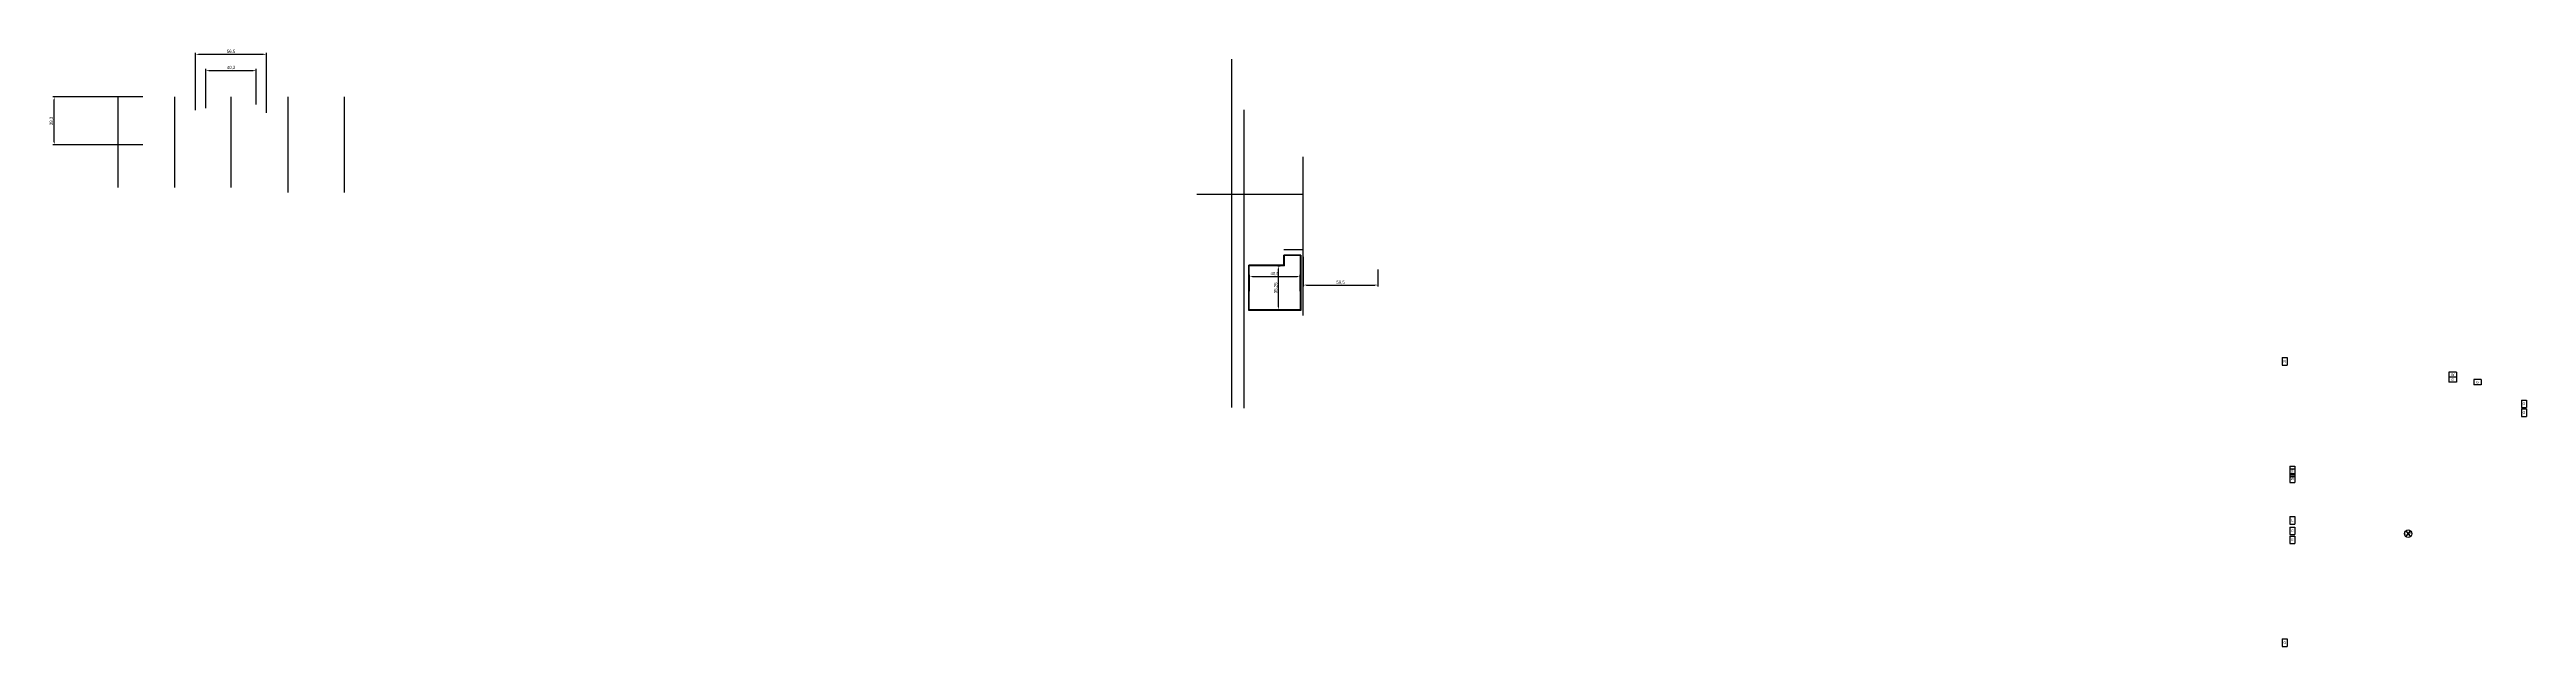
# Model space of a CAD drawing. Header units: millimetres. Extents: x 1478 to 10450, y 2114 to 8349.
# Drawn here: x 5435 to 7409, y 2860 to 3335 of the extents above; entities that cross this region are included whole.
import ezdxf

# ---------------------------------------------------------------- set-up
doc = ezdxf.new("R2010")
doc.units = ezdxf.units.MM
for name, color, linetype in [('Inst - elektro', 160, 'Continuous'), ('Szkic', 6, 'Continuous'), ('Usunięte', 10, 'Continuous'), ('Ściany', 7, 'Continuous')]:
    doc.layers.add(name, color=color, linetype=linetype)
doc.dimstyles.new('ISO-25', dxfattribs={"dimtxt": 2.5, "dimasz": 2.5, "dimexe": 1.25, "dimexo": 0.625, "dimtad": 1, "dimtxsty": 'Standard', "dimcen": 2.5, "dimadec": 0, "dimazin": 0, "dimtfac": 1, "dimtmove": 0, "dimatfit": 3, "dimfxl": 1, "dimarcsym": 0})

# ---------------------------------------------------------------- blocks, each defined once
blk = doc.blocks.new('Z$W@#18756')
for p, q in [((0, 6), (0, 0)), ((0, 6), (4, 6)), ((0, 0), (4, 0)), ((4, 6), (4, 0))]:
    blk.add_line(p, q)
blk = doc.blocks.new('Z$W@#26308')
at = {"rotation": -90.00000000000001}
blk.add_blockref('Z$W@#18756', (0, 4), dxfattribs=at)
at = {"insert": (3, 2), "char_height": 2, "width": 6, "attachment_point": 5}
blk.add_mtext('{\\fArial|b0|i0|c238|p0;G}', dxfattribs=at)
blk = doc.blocks.new('Z$W@#16944')
blk.add_blockref('Z$W@#18756', (0, 0))
at = {"insert": (2, 3), "char_height": 2, "width": 4, "attachment_point": 5}
blk.add_mtext('{\\fArial|b0|i0|c238|p0;G}', dxfattribs=at)
blk = doc.blocks.new('Z$W@#11323')
at = {"rotation": -90.00000000000001}
blk.add_blockref('Z$W@#18756', (0, 4), dxfattribs=at)
at = {"insert": (3, 2), "char_height": 2, "width": 6, "attachment_point": 5}
blk.add_mtext('{\\fArial|b0|i0|c238|p0;W}', dxfattribs=at)
blk = doc.blocks.new('Z$W@#4833')
blk.add_blockref('Z$W@#18756', (0, 0))
at = {"insert": (2, 3), "char_height": 2, "width": 4, "attachment_point": 5}
blk.add_mtext('{\\fArial|b0|i0|c238|p0;L}', dxfattribs=at)
blk = doc.blocks.new('Z$W@#22929')
blk.add_blockref('Z$W@#18756', (0, 0))
at = {"insert": (2, 3), "char_height": 2, "width": 4, "attachment_point": 5}
blk.add_mtext('{\\fArial|b0|i0|c238|p0;W}', dxfattribs=at)
blk = doc.blocks.new('Z$W@#1697')
blk.add_blockref('Z$W@#18756', (0, 0))
at = {"insert": (2, 3), "char_height": 2, "width": 4, "attachment_point": 5}
blk.add_mtext('{\\fArial|b0|i0|c238|p0;R}', dxfattribs=at)
blk = doc.blocks.new('*D2905')
at = {"layer": 'Defpoints', "color": 0}
for p in [(5600, 3318.8), (5559.7, 3288.1), (5600, 3290.9)]:
    blk.add_point(p, dxfattribs=at)
at = {"layer": 'Szkic', "color": 0, "lineweight": -2}
for p, q in [((5559.7, 3288.8), (5559.7, 3320.1)), ((5562.2, 3318.8), (5597.5, 3318.8)), ((5600, 3291.5), (5600, 3320.1))]:
    blk.add_line(p, q, dxfattribs=at)
at = {"layer": 'Szkic', "color": 0}
for points in [[(5562.2, 3319.2), (5562.2, 3318.4), (5559.7, 3318.8)], [(5597.5, 3318.4), (5597.5, 3319.2), (5600, 3318.8)]]:
    blk.add_solid(points, dxfattribs=at)
at = {"layer": 'Szkic', "color": 0, "insert": (5579.9, 3320.9), "char_height": 2.5, "attachment_point": 5}
blk.add_mtext('40,3', dxfattribs=at)
blk = doc.blocks.new('*D2906')
at = {"layer": 'Defpoints', "color": 0}
for p in [(5439, 3297.7), (5510.2, 3297.7), (5510.2, 3259.4)]:
    blk.add_point(p, dxfattribs=at)
at = {"layer": 'Szkic', "color": 0, "lineweight": -2}
for p, q in [((5509.6, 3297.7), (5437.8, 3297.7)), ((5439, 3261.9), (5439, 3295.2)), ((5509.6, 3259.4), (5437.8, 3259.4))]:
    blk.add_line(p, q, dxfattribs=at)
at = {"layer": 'Szkic', "color": 0}
for points in [[(5439.4, 3295.2), (5438.6, 3295.2), (5439, 3297.7)], [(5438.6, 3261.9), (5439.4, 3261.9), (5439, 3259.4)]]:
    blk.add_solid(points, dxfattribs=at)
at = {"layer": 'Szkic', "color": 0, "insert": (5436.9, 3278.5), "char_height": 2.5, "attachment_point": 5, "rotation": 90}
blk.add_mtext('38,3', dxfattribs=at)
blk = doc.blocks.new('*D2907')
at = {"layer": 'Defpoints', "color": 0}
for p in [(5608.1, 3331.6), (5551.6, 3286.5), (5608.1, 3284.5)]:
    blk.add_point(p, dxfattribs=at)
at = {"layer": 'Szkic', "color": 0, "lineweight": -2}
for p, q in [((5551.6, 3287.1), (5551.6, 3332.8)), ((5554.1, 3331.6), (5605.6, 3331.6)), ((5608.1, 3285.1), (5608.1, 3332.8))]:
    blk.add_line(p, q, dxfattribs=at)
at = {"layer": 'Szkic', "color": 0}
for points in [[(5554.1, 3332), (5554.1, 3331.2), (5551.6, 3331.6)], [(5605.6, 3331.2), (5605.6, 3332), (5608.1, 3331.6)]]:
    blk.add_solid(points, dxfattribs=at)
at = {"layer": 'Szkic', "color": 0, "insert": (5579.9, 3333.7), "char_height": 2.5, "attachment_point": 5}
blk.add_mtext('56,5', dxfattribs=at)
blk = doc.blocks.new('*D3269')
at = {"layer": 'Defpoints', "color": 0}
for p in [(303.9, 98.5), (305, 98.5), (303.9, 63.3)]:
    blk.add_point(p, dxfattribs=at)
at = {"layer": 'Szkic', "color": 0, "lineweight": -2}
for p, q in [((304.5, 98.5), (306.2, 98.5)), ((305, 65.8), (305, 96)), ((304.5, 63.3), (306.2, 63.3))]:
    blk.add_line(p, q, dxfattribs=at)
at = {"layer": 'Szkic', "color": 0}
for points in [[(305.4, 96), (304.6, 96), (305, 98.5)], [(304.6, 65.8), (305.4, 65.8), (305, 63.3)]]:
    blk.add_solid(points, dxfattribs=at)
at = {"layer": 'Szkic', "color": 0, "insert": (302.9, 80.9), "char_height": 2.5, "attachment_point": 5, "rotation": 90}
blk.add_mtext('35,25', dxfattribs=at)
blk = doc.blocks.new('*D3270')
at = {"layer": 'Defpoints', "color": 0}
for p in [(322.2, 89.9), (281.7, 77.6), (322.2, 77.6)]:
    blk.add_point(p, dxfattribs=at)
at = {"layer": 'Szkic', "color": 0, "lineweight": -2}
for p, q in [((281.7, 78.3), (281.7, 91.2)), ((284.2, 89.9), (319.7, 89.9)), ((322.2, 78.3), (322.2, 91.2))]:
    blk.add_line(p, q, dxfattribs=at)
at = {"layer": 'Szkic', "color": 0}
for points in [[(284.2, 90.3), (284.2, 89.5), (281.7, 89.9)], [(319.7, 89.5), (319.7, 90.3), (322.2, 89.9)]]:
    blk.add_solid(points, dxfattribs=at)
at = {"layer": 'Szkic', "color": 0, "insert": (301.9, 92), "char_height": 2.5, "attachment_point": 5}
blk.add_mtext('40,5', dxfattribs=at)
blk = doc.blocks.new('*D3271')
at = {"color": 0, "lineweight": -2}
for p, q in [((324.7, 105.5), (324.7, 81.9)), ((327.2, 83.1), (381.7, 83.1)), ((384.2, 95.6), (384.2, 81.9))]:
    blk.add_line(p, q, dxfattribs=at)
at = {"color": 0}
for points in [[(327.2, 83.5), (327.2, 82.7), (324.7, 83.1)], [(381.7, 82.7), (381.7, 83.5), (384.2, 83.1)]]:
    blk.add_solid(points, dxfattribs=at)
at = {"layer": 'Defpoints', "color": 0}
for p in [(324.7, 106.1), (384.2, 96.3), (384.2, 83.1)]:
    blk.add_point(p, dxfattribs=at)
at = {"color": 0, "insert": (354.4, 85.2), "char_height": 2.5, "attachment_point": 5}
blk.add_mtext('59,5', dxfattribs=at)

msp = doc.modelspace()

# ---------------------------------------------------------------- linework, layer by layer
at = {"layer": 'Inst - elektro'}
for p, q in [((7312.649, 2947.595), (7316.282, 2952.371)), ((7312.649, 2952.371), (7316.282, 2947.595))]:
    msp.add_line(p, q, dxfattribs=at)
msp.add_circle((7314.465, 2949.983), 3, dxfattribs=at)
at = {"layer": 'Szkic'}
for p, q in [((5489.725, 3297.662), (5489.725, 3225.551)), ((5534.725, 3297.662), (5534.725, 3225.551)), ((5579.725, 3297.662), (5579.725, 3225.551)), ((5625.025, 3297.662), (5625.025, 3221.533)), ((5670.025, 3297.662), (5670.025, 3221.533)), ((6434.188, 3123.571), (6434.188, 3249.911)), ((6434.188, 3220.071), (6349.302, 3220.071)), ((6418.688, 3163.821), (6390.688, 3163.821)), ((6390.688, 3127.571), (6390.688, 3163.821)), ((6391.188, 3128.071), (6391.188, 3163.321)), ((6419.188, 3163.321), (6391.188, 3163.321)), ((6433.188, 3175.821), (6418.688, 3175.821)), ((6418.688, 3163.821), (6418.688, 3171.821)), ((6432.188, 3171.821), (6418.688, 3171.821)), ((6419.188, 3163.321), (6419.188, 3171.321)), ((6431.688, 3171.321), (6419.188, 3171.321)), ((6431.688, 3171.321), (6431.688, 3128.071)), ((6432.188, 3171.821), (6432.188, 3127.571)), ((6432.188, 3127.571), (6390.688, 3127.571)), ((6431.688, 3128.071), (6391.188, 3128.071))]:
    msp.add_line(p, q, dxfattribs=at)
at = {"layer": 'Ściany'}
for p, q in [((6377.138, 3050.571), (6377.138, 3327.771)), ((6387.188, 3050.071), (6387.188, 3287.371))]:
    msp.add_line(p, q, dxfattribs=at)

# ---------------------------------------------------------------- block references
at = {"layer": 'Inst - elektro'}
for name, p in [('Z$W@#1697', (7214.165, 3084.233)), ('Z$W@#11323', (7346.965, 3074.633)), ('Z$W@#26308', (7346.965, 3070.633)), ('Z$W@#16944', (7404.715, 3050.433)), ('Z$W@#16944', (7404.715, 3043.333)), ('Z$W@#16944', (7220.215, 2997.883)), ('Z$W@#22929', (7220.215, 2990.783)), ('Z$W@#16944', (7220.215, 2949.283)), ('Z$W@#16944', (7220.215, 2942.183)), ('Z$W@#16944', (7214.165, 2860.333))]:
    msp.add_blockref(name, p, dxfattribs=at)
at = {"layer": 'Usunięte'}
for name, p in [('Z$W@#26308', (7366.715, 3068.633)), ('Z$W@#16944', (7220.215, 2995.633)), ('Z$W@#4833', (7220.215, 2957.633))]:
    msp.add_blockref(name, p, dxfattribs=at)

# ---------------------------------------------------------------- texts
at = {"layer": 'Inst - elektro', "insert": (7314.497, 2949.936), "char_height": 2, "width": 4.99599, "attachment_point": 5}
msp.add_mtext('{\\fArial|b0|i0|c238|p0;LMP}', dxfattribs=at)

# ---------------------------------------------------------------- dimensions: what is measured, and where the dimension line sits
dim = msp.add_linear_dim(base=(6493.688, 3147.921), p1=(6434.188, 3170.918), p2=(6493.688, 3161.071), dimstyle='ISO-25')
dim.commit()
dim.dimension.update_dxf_attribs({"geometry": '*D3271', "text_midpoint": (6463.938, 3150.004), "insert": (6109.504, 3064.809)})
at = {"layer": 'Szkic'}
for base, p1, p2, picture, middle in [((5608.125, 3331.594), (5551.625, 3286.452), (5608.125, 3284.466), '*D2907', (5579.875, 3333.677)), ((5600.025, 3318.816), (5559.725, 3288.139), (5600.025, 3290.871), '*D2905', (5579.875, 3320.899))]:
    dim = msp.add_linear_dim(base=base, p1=p1, p2=p2, dimstyle='ISO-25', dxfattribs=at)
    dim.commit()
    dim.dimension.update_dxf_attribs({"geometry": picture, "text_midpoint": middle})
dim = msp.add_linear_dim(base=(5439.02, 3297.662), p1=(5510.249, 3259.362), p2=(5510.249, 3297.662), angle=90, dimstyle='ISO-25', dxfattribs=at)
dim.commit()
dim.dimension.update_dxf_attribs({"geometry": '*D2906', "text_midpoint": (5436.937, 3278.512)})
dim = msp.add_linear_dim(base=(6431.688, 3154.728), p1=(6391.188, 3142.444), p2=(6431.688, 3142.444), dimstyle='ISO-25', dxfattribs=at)
dim.commit()
dim.dimension.update_dxf_attribs({"geometry": '*D3270', "text_midpoint": (6411.438, 3156.811), "insert": (6109.504, 3064.809)})
dim = msp.add_linear_dim(base=(6414.471, 3163.321), p1=(6413.354, 3128.071), p2=(6413.354, 3163.321), angle=90, dimstyle='ISO-25', dxfattribs=at)
dim.commit()
dim.dimension.update_dxf_attribs({"geometry": '*D3269', "text_midpoint": (6412.388, 3145.696), "insert": (6109.504, 3064.809)})

doc.saveas('drawing.dxf')
